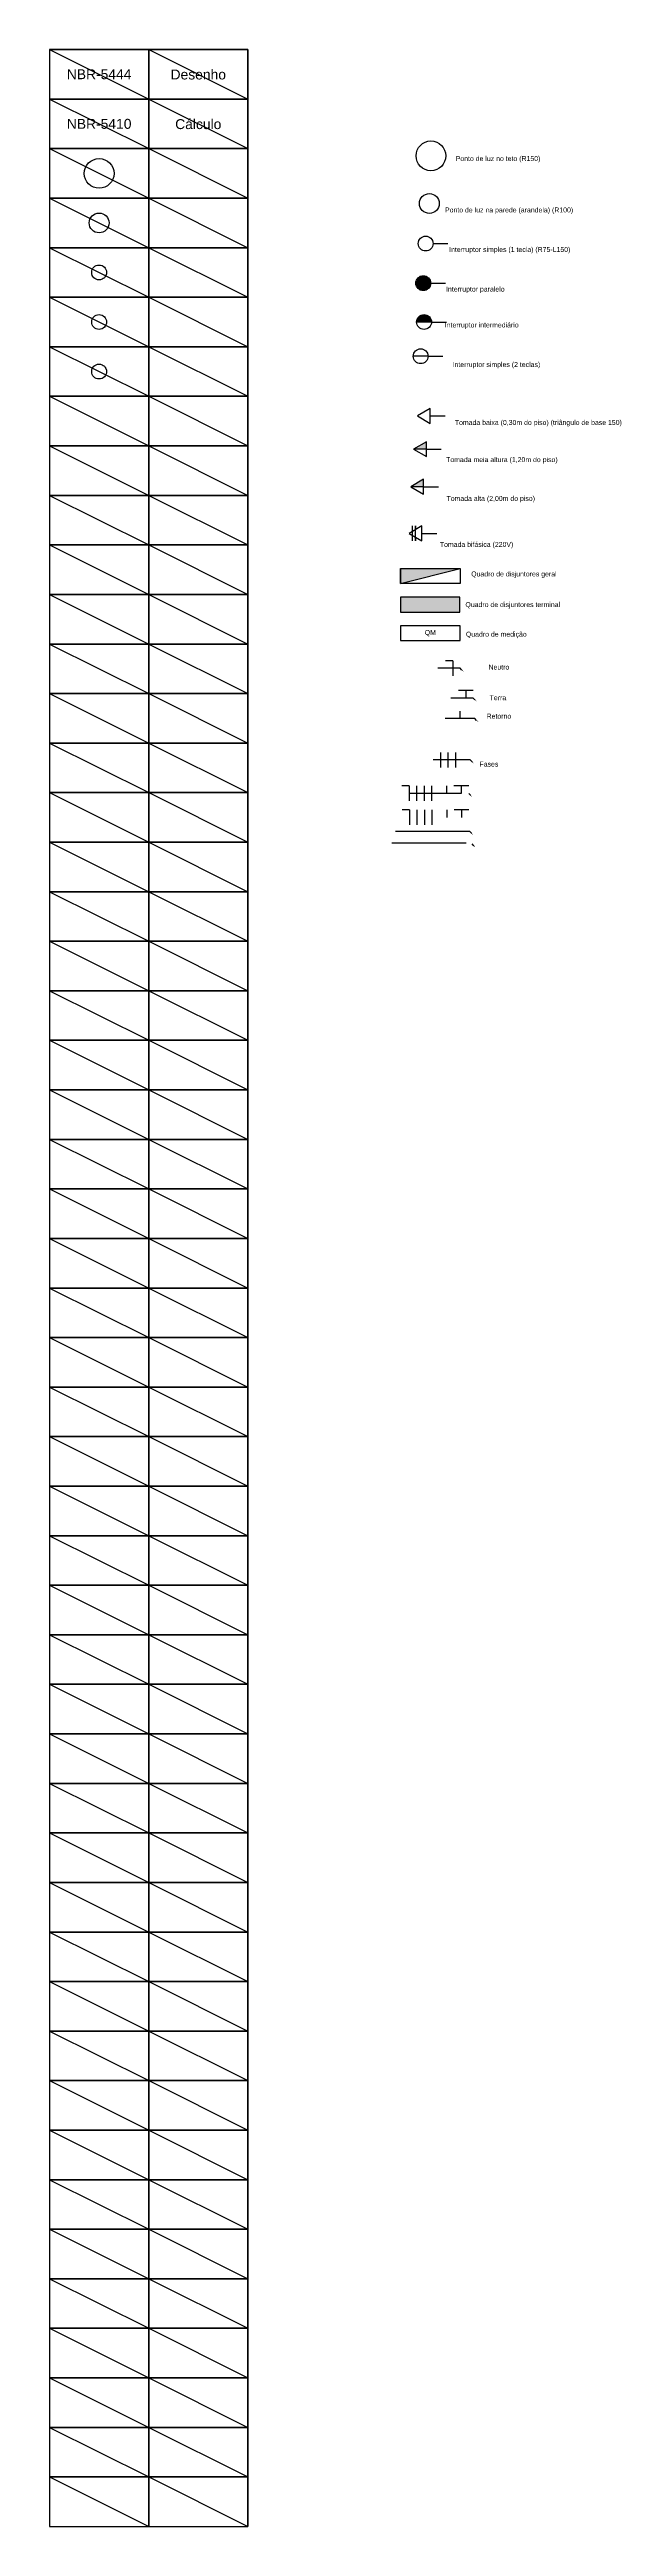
# Model space of a CAD drawing. Header units: millimetres. Extents: x 0 to 5769, y 0 to 25000.
import ezdxf
from ezdxf.enums import TextEntityAlignment as Align

# ---------------------------------------------------------------- set-up
doc = ezdxf.new("R2010")
doc.units = ezdxf.units.MM
doc.layers.add('Capricho', color=5, linetype='Continuous')
doc.styles.add('Paludo', font='ARIAL.TTF', dxfattribs={"height": 50})

msp = doc.modelspace()

# ---------------------------------------------------------------- hatches: boundary and pattern name
h = msp.add_hatch(color=256)
h.dxf.hatch_style = 1
h.paths.add_polyline_path([(3844, 22642, 1), (3694, 22642, 1)])
h = msp.add_hatch(color=256)
h.dxf.hatch_style = 1
h.paths.add_polyline_path([(3703, 22250), (3853, 22250, 1)])
h = msp.add_hatch(color=256)
h.dxf.hatch_style = 1
h.paths.add_polyline_path([(3801, 20966), (3801, 21041), (3672, 20966)])
h.paths.add_polyline_path([(3772, 20588), (3643, 20588), (3772, 20513)])
h.paths.add_polyline_path([(3643, 20588), (3772, 20513), (3772, 20663)])
h = msp.add_hatch(color=256)
h.dxf.hatch_style = 1
h.paths.add_polyline_path([(3541, 19762), (3541, 19612), (4141, 19762)])
h.paths.add_polyline_path([(4139, 19322), (4139, 19472), (3539, 19472), (3539, 19322)])

# ---------------------------------------------------------------- linework, layer by layer
for p, q in [((3869, 23042), (4019, 23042)), ((3844, 22642), (3994, 22642)), ((3853, 22250), (3703, 22250)), ((3853, 22250), (4003, 22250)), ((3818, 21905), (3668, 21905)), ((3818, 21905), (3968, 21905)), ((3840, 21302), (3990, 21302)), ((3801, 20966), (3672, 20966)), ((3801, 20966), (3951, 20966)), ((3772, 20588), (3643, 20588)), ((3772, 20588), (3922, 20588)), ((3658, 20192), (3658, 20135)), ((3658, 20192), (3658, 20042)), ((3658, 20098), (3658, 20042)), ((3691, 20154), (3691, 20192)), ((3691, 20192), (3691, 20154)), ((3691, 20042), (3691, 20192)), ((3691, 20079), (3691, 20042)), ((3756, 20117), (3906, 20117)), ((3541, 19762), (4141, 19762)), ((3541, 19612), (3541, 19762)), ((3541, 19762), (3541, 19612)), ((3541, 19612), (4141, 19762)), ((4141, 19762), (4141, 19612)), ((4141, 19612), (3541, 19612)), ((3539, 19472), (3539, 19322)), ((4139, 19472), (3539, 19472)), ((3539, 19322), (4139, 19322)), ((4139, 19322), (4139, 19472)), ((3541, 19185), (3541, 19035)), ((4141, 19185), (3541, 19185)), ((3541, 19035), (4141, 19035)), ((4141, 19035), (4141, 19185)), ((4143, 18755), (3918, 18755)), ((4068, 18830), (3993, 18830)), ((4068, 18830), (4068, 18680)), ((4160, 18737), (4143, 18755)), ((4274, 18530), (4124, 18530)), ((4199, 18530), (4199, 18455)), ((4274, 18455), (4049, 18455)), ((4140, 18322), (4140, 18247)), ((4291, 18438), (4274, 18455)), ((4290, 18247), (3990, 18247)), ((4308, 18229), (4290, 18247)), ((4244, 17830), (3869, 17830)), ((3944, 17905), (3944, 17755)), ((4019, 17905), (4019, 17755)), ((4094, 17905), (4094, 17755)), ((4262, 17812), (4244, 17830)), ((3628, 17567), (3553, 17567)), ((3628, 17567), (3628, 17417)), ((3703, 17567), (3703, 17417)), ((3778, 17567), (3778, 17417)), ((3853, 17567), (3853, 17417)), ((4003, 17567), (4003, 17492)), ((4228, 17567), (4078, 17567)), ((4153, 17567), (4153, 17492)), ((3631, 17325), (3556, 17325)), ((4153, 17492), (3628, 17492)), ((3631, 17325), (3631, 17175)), ((3706, 17325), (3706, 17175)), ((3781, 17325), (3781, 17175)), ((3856, 17325), (3856, 17175)), ((4006, 17325), (4006, 17250)), ((4231, 17325), (4081, 17325)), ((4156, 17325), (4156, 17250)), ((4245, 17474), (4228, 17492)), ((4238, 17108), (3488, 17108)), ((4256, 17090), (4238, 17108)), ((4204, 16989), (3454, 16989)), ((4279, 16964), (4262, 16982))]:
    msp.add_line(p, q)
for points in [[(3840, 21227), (3840, 21377), (3711, 21302)], [(3801, 20891), (3801, 21041), (3672, 20966)], [(3772, 20513), (3772, 20663), (3643, 20588)], [(3756, 20042), (3756, 20192), (3626, 20117)]]:
    msp.add_lwpolyline(points, close=True)
for centre, radius in [((3847, 23927), 150), ((500, 23750), 150), ((3831, 23446), 100), ((500, 23250), 100), ((3794, 23042), 75), ((500, 22750), 75), ((3769, 22642), 75), ((500, 22250), 75), ((3778, 22250), 75), ((500, 21750), 75), ((3743, 21905), 75)]:
    msp.add_circle(centre, radius)
for points in [[(4163, 18740), (4157, 18734), (4178, 18720)], [(4294, 18441), (4288, 18435), (4309, 18420)], [(4311, 18232), (4305, 18226), (4326, 18212)], [(4265, 17815), (4259, 17809), (4280, 17794)], [(4248, 17477), (4242, 17471), (4263, 17457)], [(4259, 17093), (4253, 17087), (4273, 17073)], [(4282, 16967), (4276, 16961), (4297, 16947)]]:
    msp.add_solid(points)
at = {"layer": 'Capricho'}
for p, q in [((1000, 25000), (0, 25000)), ((0, 25000), (0, 24500)), ((0, 25000), (1000, 25000)), ((0, 25000), (1000, 24500)), ((1000, 24500), (1000, 25000)), ((1000, 25000), (1000, 24500)), ((2000, 25000), (1000, 25000)), ((1000, 25000), (1000, 24500)), ((1000, 25000), (2000, 25000)), ((1000, 25000), (2000, 24500)), ((2000, 24500), (2000, 25000)), ((2000, 25000), (2000, 24500)), ((1000, 24500), (0, 24500)), ((0, 24500), (0, 24000)), ((0, 24500), (1000, 24500)), ((0, 24500), (1000, 24000)), ((1000, 24000), (1000, 24500)), ((1000, 24500), (1000, 24000)), ((2000, 24500), (1000, 24500)), ((1000, 24500), (1000, 24000)), ((1000, 24500), (2000, 24500)), ((1000, 24500), (2000, 24000)), ((2000, 24000), (2000, 24500)), ((2000, 24500), (2000, 24000)), ((1000, 24000), (2000, 24000)), ((1000, 24000), (0, 24000)), ((0, 24000), (0, 23500)), ((0, 24000), (1000, 24000)), ((0, 24000), (1000, 23500)), ((0, 24000), (1000, 24000)), ((1000, 23500), (1000, 24000)), ((1000, 24000), (1000, 23500)), ((2000, 24000), (1000, 24000)), ((1000, 24000), (1000, 23500)), ((1000, 24000), (2000, 24000)), ((1000, 24000), (2000, 23500)), ((2000, 23500), (2000, 24000)), ((2000, 24000), (2000, 23500)), ((1000, 23500), (2000, 23500)), ((1000, 23500), (0, 23500)), ((0, 23500), (0, 23000)), ((0, 23500), (1000, 23500)), ((0, 23500), (1000, 23000)), ((0, 23500), (1000, 23500)), ((1000, 23000), (1000, 23500)), ((1000, 23500), (1000, 23000)), ((2000, 23500), (1000, 23500)), ((1000, 23500), (1000, 23000)), ((1000, 23500), (2000, 23500)), ((1000, 23500), (2000, 23000)), ((2000, 23000), (2000, 23500)), ((2000, 23500), (2000, 23000)), ((1000, 23000), (2000, 23000)), ((1000, 23000), (0, 23000)), ((0, 23000), (0, 22500)), ((0, 23000), (1000, 23000)), ((0, 23000), (1000, 22500)), ((0, 23000), (1000, 23000)), ((1000, 22500), (1000, 23000)), ((1000, 23000), (1000, 22500)), ((2000, 23000), (1000, 23000)), ((1000, 23000), (1000, 22500)), ((1000, 23000), (2000, 23000)), ((1000, 23000), (2000, 22500)), ((2000, 22500), (2000, 23000)), ((2000, 23000), (2000, 22500)), ((1000, 22500), (2000, 22500)), ((1000, 22500), (0, 22500)), ((0, 22500), (0, 22000)), ((0, 22500), (1000, 22500)), ((0, 22500), (1000, 22000)), ((0, 22500), (1000, 22500)), ((1000, 22000), (1000, 22500)), ((1000, 22500), (1000, 22000)), ((2000, 22500), (1000, 22500)), ((1000, 22500), (1000, 22000)), ((1000, 22500), (2000, 22500)), ((1000, 22500), (2000, 22000)), ((2000, 22000), (2000, 22500)), ((2000, 22500), (2000, 22000)), ((1000, 22000), (0, 22000)), ((0, 22000), (0, 21500)), ((0, 22000), (1000, 22000)), ((0, 22000), (1000, 21500)), ((1000, 21500), (1000, 22000)), ((1000, 22000), (1000, 21500)), ((2000, 22000), (1000, 22000)), ((1000, 22000), (1000, 21500)), ((1000, 22000), (2000, 22000)), ((1000, 22000), (2000, 21500)), ((2000, 21500), (2000, 22000)), ((2000, 22000), (2000, 21500)), ((1000, 21500), (2000, 21500)), ((1000, 21500), (0, 21500)), ((0, 21500), (0, 21000)), ((0, 21500), (1000, 21500)), ((0, 21500), (1000, 21000)), ((0, 21500), (1000, 21500)), ((1000, 21000), (1000, 21500)), ((1000, 21500), (1000, 21000)), ((2000, 21500), (1000, 21500)), ((1000, 21500), (1000, 21000)), ((1000, 21500), (2000, 21500)), ((1000, 21500), (2000, 21000)), ((2000, 21000), (2000, 21500)), ((2000, 21500), (2000, 21000)), ((1000, 21000), (2000, 21000)), ((1000, 21000), (0, 21000)), ((0, 21000), (0, 20500)), ((0, 21000), (1000, 21000)), ((0, 21000), (1000, 20500)), ((0, 21000), (1000, 21000)), ((1000, 20500), (1000, 21000)), ((1000, 21000), (1000, 20500)), ((2000, 21000), (1000, 21000)), ((1000, 21000), (1000, 20500)), ((1000, 21000), (2000, 21000)), ((1000, 21000), (2000, 20500)), ((2000, 20500), (2000, 21000)), ((2000, 21000), (2000, 20500)), ((1000, 20500), (2000, 20500)), ((1000, 20500), (0, 20500)), ((0, 20500), (0, 20000)), ((0, 20500), (1000, 20500)), ((0, 20500), (1000, 20000)), ((0, 20500), (1000, 20500)), ((1000, 20000), (1000, 20500)), ((1000, 20500), (1000, 20000)), ((2000, 20500), (1000, 20500)), ((1000, 20500), (1000, 20000)), ((1000, 20500), (2000, 20500)), ((1000, 20500), (2000, 20000)), ((2000, 20000), (2000, 20500)), ((2000, 20500), (2000, 20000)), ((1000, 20000), (2000, 20000)), ((1000, 20000), (0, 20000)), ((0, 20000), (0, 19500)), ((0, 20000), (1000, 20000)), ((0, 20000), (1000, 19500)), ((0, 20000), (1000, 20000)), ((1000, 19500), (1000, 20000)), ((1000, 20000), (1000, 19500)), ((2000, 20000), (1000, 20000)), ((1000, 20000), (1000, 19500)), ((1000, 20000), (2000, 20000)), ((1000, 20000), (2000, 19500)), ((2000, 19500), (2000, 20000)), ((2000, 20000), (2000, 19500)), ((1000, 19500), (0, 19500)), ((0, 19500), (0, 19000)), ((0, 19500), (1000, 19500)), ((0, 19500), (1000, 19000)), ((1000, 19000), (1000, 19500)), ((1000, 19500), (1000, 19000)), ((2000, 19500), (1000, 19500)), ((1000, 19500), (1000, 19000)), ((1000, 19500), (2000, 19500)), ((1000, 19500), (2000, 19000)), ((2000, 19000), (2000, 19500)), ((2000, 19500), (2000, 19000)), ((1000, 19000), (2000, 19000)), ((1000, 19000), (0, 19000)), ((0, 19000), (0, 18500)), ((0, 19000), (1000, 19000)), ((0, 19000), (1000, 18500)), ((0, 19000), (1000, 19000)), ((1000, 18500), (1000, 19000)), ((1000, 19000), (1000, 18500)), ((2000, 19000), (1000, 19000)), ((1000, 19000), (1000, 18500)), ((1000, 19000), (2000, 19000)), ((1000, 19000), (2000, 18500)), ((2000, 18500), (2000, 19000)), ((2000, 19000), (2000, 18500)), ((1000, 18500), (2000, 18500)), ((1000, 18500), (0, 18500)), ((0, 18500), (0, 18000)), ((0, 18500), (1000, 18500)), ((0, 18500), (1000, 18000)), ((0, 18500), (1000, 18500)), ((1000, 18000), (1000, 18500)), ((1000, 18500), (1000, 18000)), ((2000, 18500), (1000, 18500)), ((1000, 18500), (1000, 18000)), ((1000, 18500), (2000, 18500)), ((1000, 18500), (2000, 18000)), ((2000, 18000), (2000, 18500)), ((2000, 18500), (2000, 18000)), ((1000, 18000), (2000, 18000)), ((1000, 18000), (0, 18000)), ((0, 18000), (0, 17500)), ((0, 18000), (1000, 18000)), ((0, 18000), (1000, 17500)), ((0, 18000), (1000, 18000)), ((1000, 17500), (1000, 18000)), ((1000, 18000), (1000, 17500)), ((2000, 18000), (1000, 18000)), ((1000, 18000), (1000, 17500)), ((1000, 18000), (2000, 18000)), ((1000, 18000), (2000, 17500)), ((2000, 17500), (2000, 18000)), ((2000, 18000), (2000, 17500)), ((1000, 17500), (0, 17500)), ((0, 17500), (0, 17000)), ((0, 17500), (1000, 17500)), ((0, 17500), (1000, 17000)), ((0, 17500), (1000, 17500)), ((1000, 17000), (1000, 17500)), ((1000, 17500), (1000, 17000)), ((2000, 17500), (1000, 17500)), ((1000, 17500), (1000, 17000)), ((1000, 17500), (2000, 17500)), ((1000, 17500), (2000, 17000)), ((1000, 17500), (2000, 17500)), ((2000, 17000), (2000, 17500)), ((2000, 17500), (2000, 17000)), ((1000, 17000), (0, 17000)), ((0, 17000), (0, 16500)), ((0, 17000), (1000, 17000)), ((0, 17000), (1000, 16500)), ((1000, 16500), (1000, 17000)), ((1000, 17000), (1000, 16500)), ((2000, 17000), (1000, 17000)), ((1000, 17000), (1000, 16500)), ((1000, 17000), (2000, 17000)), ((1000, 17000), (2000, 16500)), ((2000, 16500), (2000, 17000)), ((2000, 17000), (2000, 16500)), ((1000, 16500), (2000, 16500)), ((1000, 16500), (0, 16500)), ((0, 16500), (0, 16000)), ((0, 16500), (1000, 16500)), ((0, 16500), (1000, 16000)), ((0, 16500), (1000, 16500)), ((1000, 16000), (1000, 16500)), ((1000, 16500), (1000, 16000)), ((2000, 16500), (1000, 16500)), ((1000, 16500), (1000, 16000)), ((1000, 16500), (2000, 16500)), ((1000, 16500), (2000, 16000)), ((2000, 16000), (2000, 16500)), ((2000, 16500), (2000, 16000)), ((1000, 16000), (2000, 16000)), ((1000, 16000), (0, 16000)), ((0, 16000), (0, 15500)), ((0, 16000), (1000, 16000)), ((0, 16000), (1000, 15500)), ((0, 16000), (1000, 16000)), ((1000, 15500), (1000, 16000)), ((1000, 16000), (1000, 15500)), ((2000, 16000), (1000, 16000)), ((1000, 16000), (1000, 15500)), ((1000, 16000), (2000, 16000)), ((1000, 16000), (2000, 15500)), ((2000, 15500), (2000, 16000)), ((2000, 16000), (2000, 15500)), ((1000, 15500), (0, 15500)), ((0, 15500), (0, 15000)), ((0, 15500), (1000, 15500)), ((0, 15500), (1000, 15000)), ((0, 15500), (1000, 15500)), ((1000, 15000), (1000, 15500)), ((1000, 15500), (1000, 15000)), ((2000, 15500), (1000, 15500)), ((1000, 15500), (1000, 15000)), ((1000, 15500), (2000, 15500)), ((1000, 15500), (2000, 15000)), ((1000, 15500), (2000, 15500)), ((2000, 15000), (2000, 15500)), ((2000, 15500), (2000, 15000)), ((1000, 15000), (0, 15000)), ((0, 15000), (0, 14500)), ((0, 15000), (1000, 15000)), ((0, 15000), (1000, 14500)), ((0, 15000), (1000, 15000)), ((1000, 14500), (1000, 15000)), ((1000, 15000), (1000, 14500)), ((2000, 15000), (1000, 15000)), ((1000, 15000), (1000, 14500)), ((1000, 15000), (2000, 15000)), ((1000, 15000), (2000, 14500)), ((1000, 15000), (2000, 15000)), ((2000, 14500), (2000, 15000)), ((2000, 15000), (2000, 14500)), ((1000, 14500), (2000, 14500)), ((1000, 14500), (2000, 14000)), ((1000, 14500), (0, 14500)), ((0, 14500), (0, 14000)), ((0, 14500), (1000, 14500)), ((0, 14500), (1000, 14000)), ((1000, 14000), (1000, 14500)), ((1000, 14500), (1000, 14000)), ((2000, 14500), (1000, 14500)), ((1000, 14500), (1000, 14000)), ((2000, 14000), (2000, 14500)), ((2000, 14500), (2000, 14000)), ((0, 14000), (1000, 14000)), ((1000, 14000), (2000, 14000)), ((1000, 14000), (2000, 13500)), ((1000, 14000), (2000, 14000)), ((1000, 14000), (0, 14000)), ((0, 14000), (0, 13500)), ((0, 14000), (1000, 14000)), ((0, 14000), (1000, 13500)), ((1000, 13500), (1000, 14000)), ((1000, 14000), (1000, 13500)), ((2000, 14000), (1000, 14000)), ((1000, 14000), (1000, 13500)), ((2000, 13500), (2000, 14000)), ((2000, 14000), (2000, 13500)), ((1000, 13500), (2000, 13500)), ((1000, 13500), (0, 13500)), ((0, 13500), (0, 13000)), ((0, 13500), (1000, 13500)), ((0, 13500), (1000, 13000)), ((0, 13500), (1000, 13500)), ((1000, 13000), (1000, 13500)), ((1000, 13500), (1000, 13000)), ((2000, 13500), (1000, 13500)), ((1000, 13500), (1000, 13000)), ((1000, 13500), (2000, 13500)), ((1000, 13500), (2000, 13000)), ((2000, 13000), (2000, 13500)), ((2000, 13500), (2000, 13000)), ((1000, 13000), (2000, 13000)), ((1000, 13000), (0, 13000)), ((0, 13000), (0, 12500)), ((0, 13000), (1000, 13000)), ((0, 13000), (1000, 12500)), ((0, 13000), (1000, 13000)), ((1000, 12500), (1000, 13000)), ((1000, 13000), (1000, 12500)), ((2000, 13000), (1000, 13000)), ((1000, 13000), (1000, 12500)), ((1000, 13000), (2000, 13000)), ((1000, 13000), (2000, 12500)), ((2000, 12500), (2000, 13000)), ((2000, 13000), (2000, 12500)), ((1000, 12500), (2000, 12500)), ((1000, 12500), (0, 12500)), ((0, 12500), (0, 12000)), ((0, 12500), (1000, 12500)), ((0, 12500), (1000, 12000)), ((0, 12500), (1000, 12500)), ((1000, 12000), (1000, 12500)), ((1000, 12500), (1000, 12000)), ((2000, 12500), (1000, 12500)), ((1000, 12500), (1000, 12000)), ((1000, 12500), (2000, 12500)), ((1000, 12500), (2000, 12000)), ((2000, 12000), (2000, 12500)), ((2000, 12500), (2000, 12000)), ((1000, 12000), (2000, 12000)), ((1000, 12000), (2000, 11500)), ((1000, 12000), (0, 12000)), ((0, 12000), (0, 11500)), ((0, 12000), (1000, 12000)), ((0, 12000), (1000, 11500)), ((1000, 11500), (1000, 12000)), ((1000, 12000), (1000, 11500)), ((2000, 12000), (1000, 12000)), ((1000, 12000), (1000, 11500)), ((2000, 11500), (2000, 12000)), ((2000, 12000), (2000, 11500)), ((1000, 11500), (2000, 11500)), ((1000, 11500), (0, 11500)), ((0, 11500), (0, 11000)), ((0, 11500), (1000, 11500)), ((0, 11500), (1000, 11000)), ((0, 11500), (1000, 11500)), ((1000, 11000), (1000, 11500)), ((1000, 11500), (1000, 11000)), ((2000, 11500), (1000, 11500)), ((1000, 11500), (1000, 11000)), ((1000, 11500), (2000, 11500)), ((1000, 11500), (2000, 11000)), ((2000, 11000), (2000, 11500)), ((2000, 11500), (2000, 11000)), ((1000, 11000), (2000, 11000)), ((1000, 11000), (0, 11000)), ((0, 11000), (0, 10500)), ((0, 11000), (1000, 11000)), ((0, 11000), (1000, 10500)), ((0, 11000), (1000, 11000)), ((1000, 10500), (1000, 11000)), ((1000, 11000), (1000, 10500)), ((2000, 11000), (1000, 11000)), ((1000, 11000), (1000, 10500)), ((1000, 11000), (2000, 11000)), ((1000, 11000), (2000, 10500)), ((2000, 10500), (2000, 11000)), ((2000, 11000), (2000, 10500)), ((1000, 10500), (2000, 10500)), ((1000, 10500), (0, 10500)), ((0, 10500), (0, 10000)), ((0, 10500), (1000, 10500)), ((0, 10500), (1000, 10000)), ((0, 10500), (1000, 10500)), ((1000, 10000), (1000, 10500)), ((1000, 10500), (1000, 10000)), ((2000, 10500), (1000, 10500)), ((1000, 10500), (1000, 10000)), ((1000, 10500), (2000, 10500)), ((1000, 10500), (2000, 10000)), ((2000, 10000), (2000, 10500)), ((2000, 10500), (2000, 10000)), ((1000, 10000), (2000, 10000)), ((1000, 10000), (2000, 9500)), ((1000, 10000), (2000, 10000)), ((1000, 10000), (0, 10000)), ((0, 10000), (0, 9500)), ((0, 10000), (1000, 10000)), ((0, 10000), (1000, 9500)), ((0, 10000), (1000, 10000)), ((1000, 9500), (1000, 10000)), ((1000, 10000), (1000, 9500)), ((2000, 10000), (1000, 10000)), ((1000, 10000), (1000, 9500)), ((2000, 9500), (2000, 10000)), ((2000, 10000), (2000, 9500)), ((0, 9500), (1000, 9500)), ((0, 9500), (1000, 9000)), ((2000, 9500), (1000, 9500)), ((1000, 9500), (1000, 9000)), ((1000, 9500), (2000, 9500)), ((1000, 9500), (2000, 9000)), ((2000, 9000), (2000, 9500)), ((1000, 9500), (0, 9500)), ((0, 9500), (0, 9000)), ((1000, 9000), (1000, 9500)), ((1000, 9500), (1000, 9000)), ((2000, 9500), (2000, 9000)), ((0, 9000), (1000, 9000)), ((1000, 9000), (2000, 9000)), ((1000, 9000), (2000, 8500)), ((1000, 9000), (2000, 9000)), ((1000, 9000), (0, 9000)), ((0, 9000), (0, 8500)), ((0, 9000), (1000, 9000)), ((0, 9000), (1000, 8500)), ((1000, 8500), (1000, 9000)), ((1000, 9000), (1000, 8500)), ((2000, 9000), (1000, 9000)), ((1000, 9000), (1000, 8500)), ((2000, 8500), (2000, 9000)), ((2000, 9000), (2000, 8500)), ((0, 8500), (1000, 8500)), ((1000, 8500), (2000, 8500)), ((1000, 8500), (2000, 8000)), ((1000, 8500), (2000, 8500)), ((1000, 8500), (0, 8500)), ((0, 8500), (0, 8000)), ((0, 8500), (1000, 8500)), ((0, 8500), (1000, 8000)), ((1000, 8000), (1000, 8500)), ((1000, 8500), (1000, 8000)), ((2000, 8500), (1000, 8500)), ((1000, 8500), (1000, 8000)), ((2000, 8000), (2000, 8500)), ((2000, 8500), (2000, 8000)), ((0, 8000), (1000, 8000)), ((1000, 8000), (2000, 8000)), ((1000, 8000), (2000, 7500)), ((1000, 8000), (2000, 8000)), ((1000, 8000), (0, 8000)), ((0, 8000), (0, 7500)), ((0, 8000), (1000, 8000)), ((0, 8000), (1000, 7500)), ((1000, 7500), (1000, 8000)), ((1000, 8000), (1000, 7500)), ((2000, 8000), (1000, 8000)), ((1000, 8000), (1000, 7500)), ((2000, 7500), (2000, 8000)), ((2000, 8000), (2000, 7500)), ((0, 7500), (1000, 7500)), ((1000, 7500), (2000, 7500)), ((1000, 7500), (2000, 7000)), ((1000, 7500), (2000, 7500)), ((1000, 7500), (0, 7500)), ((0, 7500), (0, 7000)), ((0, 7500), (1000, 7500)), ((0, 7500), (1000, 7000)), ((1000, 7000), (1000, 7500)), ((1000, 7500), (1000, 7000)), ((2000, 7500), (1000, 7500)), ((1000, 7500), (1000, 7000)), ((2000, 7000), (2000, 7500)), ((2000, 7500), (2000, 7000)), ((1000, 7000), (2000, 7000)), ((1000, 7000), (2000, 6500)), ((1000, 7000), (0, 7000)), ((0, 7000), (0, 6500)), ((0, 7000), (1000, 7000)), ((0, 7000), (1000, 6500)), ((1000, 6500), (1000, 7000)), ((1000, 7000), (1000, 6500)), ((2000, 7000), (1000, 7000)), ((1000, 7000), (1000, 6500)), ((2000, 6500), (2000, 7000)), ((2000, 7000), (2000, 6500)), ((0, 6500), (1000, 6500)), ((1000, 6500), (2000, 6500)), ((1000, 6500), (2000, 6000)), ((1000, 6500), (2000, 6500)), ((1000, 6500), (0, 6500)), ((0, 6500), (0, 6000)), ((0, 6500), (1000, 6500)), ((0, 6500), (1000, 6000)), ((1000, 6000), (1000, 6500)), ((1000, 6500), (1000, 6000)), ((2000, 6500), (1000, 6500)), ((1000, 6500), (1000, 6000)), ((2000, 6000), (2000, 6500)), ((2000, 6500), (2000, 6000)), ((0, 6000), (1000, 6000)), ((1000, 6000), (2000, 6000)), ((1000, 6000), (2000, 5500)), ((1000, 6000), (2000, 6000)), ((1000, 6000), (0, 6000)), ((0, 6000), (0, 5500)), ((0, 6000), (1000, 6000)), ((0, 6000), (1000, 5500)), ((1000, 5500), (1000, 6000)), ((1000, 6000), (1000, 5500)), ((2000, 6000), (1000, 6000)), ((1000, 6000), (1000, 5500)), ((2000, 5500), (2000, 6000)), ((2000, 6000), (2000, 5500)), ((0, 5500), (1000, 5500)), ((1000, 5500), (2000, 5500)), ((1000, 5500), (2000, 5000)), ((1000, 5500), (2000, 5500)), ((1000, 5500), (0, 5500)), ((0, 5500), (0, 5000)), ((0, 5500), (1000, 5500)), ((0, 5500), (1000, 5000)), ((1000, 5000), (1000, 5500)), ((1000, 5500), (1000, 5000)), ((2000, 5500), (1000, 5500)), ((1000, 5500), (1000, 5000)), ((2000, 5000), (2000, 5500)), ((2000, 5500), (2000, 5000)), ((0, 5000), (1000, 5000)), ((1000, 5000), (2000, 5000)), ((1000, 5000), (2000, 4500)), ((1000, 5000), (2000, 5000)), ((1000, 5000), (0, 5000)), ((0, 5000), (0, 4500)), ((0, 5000), (1000, 5000)), ((0, 5000), (1000, 4500)), ((1000, 4500), (1000, 5000)), ((1000, 5000), (1000, 4500)), ((2000, 5000), (1000, 5000)), ((1000, 5000), (1000, 4500)), ((2000, 4500), (2000, 5000)), ((2000, 5000), (2000, 4500)), ((1000, 4500), (2000, 4500)), ((1000, 4500), (2000, 4000)), ((1000, 4500), (0, 4500)), ((0, 4500), (0, 4000)), ((0, 4500), (1000, 4500)), ((0, 4500), (1000, 4000)), ((1000, 4000), (1000, 4500)), ((1000, 4500), (1000, 4000)), ((2000, 4500), (1000, 4500)), ((1000, 4500), (1000, 4000)), ((2000, 4000), (2000, 4500)), ((2000, 4500), (2000, 4000)), ((0, 4000), (1000, 4000)), ((1000, 4000), (2000, 4000)), ((1000, 4000), (2000, 3500)), ((1000, 4000), (2000, 4000)), ((1000, 4000), (0, 4000)), ((0, 4000), (0, 3500)), ((0, 4000), (1000, 4000)), ((0, 4000), (1000, 3500)), ((1000, 3500), (1000, 4000)), ((1000, 4000), (1000, 3500)), ((2000, 4000), (1000, 4000)), ((1000, 4000), (1000, 3500)), ((2000, 3500), (2000, 4000)), ((2000, 4000), (2000, 3500)), ((0, 3500), (1000, 3500)), ((1000, 3500), (2000, 3500)), ((1000, 3500), (2000, 3000)), ((1000, 3500), (2000, 3500)), ((1000, 3500), (0, 3500)), ((0, 3500), (0, 3000)), ((0, 3500), (1000, 3500)), ((0, 3500), (1000, 3000)), ((1000, 3000), (1000, 3500)), ((1000, 3500), (1000, 3000)), ((2000, 3500), (1000, 3500)), ((1000, 3500), (1000, 3000)), ((2000, 3000), (2000, 3500)), ((2000, 3500), (2000, 3000)), ((0, 3000), (1000, 3000)), ((1000, 3000), (2000, 3000)), ((1000, 3000), (2000, 2500)), ((1000, 3000), (2000, 3000)), ((1000, 3000), (0, 3000)), ((0, 3000), (0, 2500)), ((0, 3000), (1000, 3000)), ((0, 3000), (1000, 2500)), ((1000, 2500), (1000, 3000)), ((1000, 3000), (1000, 2500)), ((2000, 3000), (1000, 3000)), ((1000, 3000), (1000, 2500)), ((2000, 2500), (2000, 3000)), ((2000, 3000), (2000, 2500)), ((0, 2500), (1000, 2500)), ((1000, 2500), (2000, 2500)), ((1000, 2500), (2000, 2000)), ((1000, 2500), (2000, 2500)), ((1000, 2500), (0, 2500)), ((0, 2500), (0, 2000)), ((0, 2500), (1000, 2500)), ((0, 2500), (1000, 2000)), ((1000, 2000), (1000, 2500)), ((1000, 2500), (1000, 2000)), ((2000, 2500), (1000, 2500)), ((1000, 2500), (1000, 2000)), ((2000, 2000), (2000, 2500)), ((2000, 2500), (2000, 2000)), ((1000, 2000), (2000, 2000)), ((1000, 2000), (2000, 1500)), ((1000, 2000), (0, 2000)), ((0, 2000), (0, 1500)), ((0, 2000), (1000, 2000)), ((0, 2000), (1000, 1500)), ((1000, 1500), (1000, 2000)), ((1000, 2000), (1000, 1500)), ((2000, 2000), (1000, 2000)), ((1000, 2000), (1000, 1500)), ((2000, 1500), (2000, 2000)), ((2000, 2000), (2000, 1500)), ((0, 1500), (1000, 1500)), ((1000, 1500), (2000, 1500)), ((1000, 1500), (2000, 1000)), ((1000, 1500), (2000, 1500)), ((1000, 1500), (0, 1500)), ((0, 1500), (0, 1000)), ((0, 1500), (1000, 1500)), ((0, 1500), (1000, 1000)), ((1000, 1000), (1000, 1500)), ((1000, 1500), (1000, 1000)), ((2000, 1500), (1000, 1500)), ((1000, 1500), (1000, 1000)), ((2000, 1000), (2000, 1500)), ((2000, 1500), (2000, 1000)), ((0, 1000), (1000, 1000)), ((1000, 1000), (2000, 1000)), ((1000, 1000), (2000, 500)), ((1000, 1000), (2000, 1000)), ((1000, 1000), (0, 1000)), ((0, 1000), (0, 500)), ((0, 1000), (1000, 1000)), ((0, 1000), (1000, 500)), ((1000, 500), (1000, 1000)), ((1000, 1000), (1000, 500)), ((2000, 1000), (1000, 1000)), ((1000, 1000), (1000, 500)), ((2000, 500), (2000, 1000)), ((2000, 1000), (2000, 500)), ((0, 500), (1000, 500)), ((1000, 500), (2000, 500)), ((1000, 500), (2000, 0)), ((1000, 500), (2000, 500)), ((1000, 500), (0, 500)), ((0, 500), (0, 0)), ((0, 500), (1000, 500)), ((0, 500), (1000, 0)), ((1000, 0), (1000, 500)), ((1000, 500), (1000, 0)), ((2000, 500), (1000, 500)), ((1000, 500), (1000, 0)), ((2000, 0), (2000, 500)), ((2000, 500), (2000, 0)), ((0, 0), (1000, 0)), ((1000, 0), (2000, 0))]:
    msp.add_line(p, q, dxfattribs=at)

# ---------------------------------------------------------------- texts
at = {"style": 'Paludo'}
for s, height, p in [('NBR-5444', 100, (500, 24750)), ('Desenho', 100, (1500, 24750)), ('NBR-5410', 100, (500, 24250)), ('Cálculo', 100, (1500, 24250)), ('QM', 50, (3841, 19110))]:
    msp.add_text(s, height=height, dxfattribs=at).set_placement(p, align=Align.MIDDLE)
for s, p in [('Ponto de luz no teto (R150)', (4097, 23925)), ('Ponto de luz na parede (arandela) (R100)', (3989, 23406)), ('Interruptor simples (1 tecla) (R75-L150)', (4031, 23007)), ('Interruptor paralelo', (4000, 22607)), ('Interruptor intermediário', (3987, 22245)), ('Interruptor simples (2 teclas)', (4065, 21846)), ('Tomada baixa (0,30m do piso) (triângulo de base 150)', (4088, 21261)), ('Tomada meia altura (1,20m do piso)', (4000, 20886)), ('Tomada alta (2,00m do piso)', (4004, 20494)), ('Tomada bifásica (220V)', (3937, 20030)), ('Quadro de disjuntores geral', (4253, 19732)), ('Quadro de disjuntores terminal', (4195, 19423)), ('Quadro de medição', (4200, 19124))]:
    msp.add_text(s, height=50, dxfattribs=at).set_placement(p, align=Align.TOP_LEFT)
for s, p in [('Neutro', (4533, 18767)), ('Retorno', (4533, 18272)), ('Terra', (4523, 18458)), ('Fases', (4432, 17788))]:
    msp.add_text(s, height=50, dxfattribs=at).set_placement(p, align=Align.MIDDLE_CENTER)

doc.saveas('drawing.dxf')
